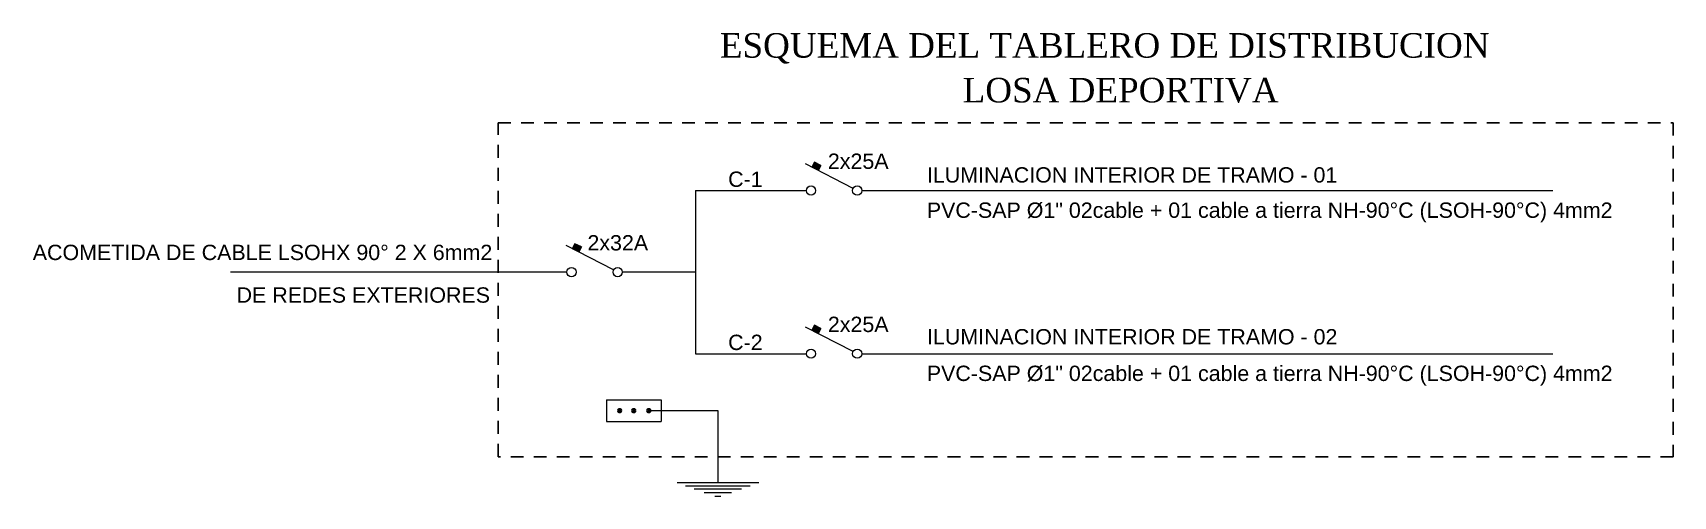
# Model space of a CAD drawing. Header units: metres. Extents: x 772934 to 773467, y 8442002 to 8442594.
# Drawn here: x 773106.93 to 773122.99, y 8442111.25 to 8442115.78 of the extents above; entities that cross this region are included whole.
import ezdxf

# ---------------------------------------------------------------- set-up
doc = ezdxf.new("R2010")
doc.units = ezdxf.units.M
doc.linetypes.add('HIDDEN', pattern=[0.375, 0.25, -0.125])
doc.layers.add('10LAUXILIAR', color=2, linetype='Continuous')
for name, color, linetype, lineweight in [('20TEXTOS', 120, 'Continuous', 13), ('PLUMA 0.05', 11, 'Continuous', 5), ('PLUMA 0.15', 151, 'Continuous', 15)]:
    doc.layers.add(name, color=color, linetype=linetype, lineweight=lineweight)
doc.layers.add('TEXTO', color=12, linetype='Continuous', lineweight=15, plot=False)
doc.styles.add('1-75', font='times.ttf', dxfattribs={"height": 0.135})
doc.styles.add('ARIAL', font='arial.ttf', dxfattribs={"width": 1.1})

msp = doc.modelspace()

# ---------------------------------------------------------------- texts
at = {"layer": '20TEXTOS', "color": 12, "style": 'ARIAL'}
for s, p in [('2x25A', (773114.713, 8442114.447)), ('C-1', (773113.737, 8442114.271)), ('ILUMINACION INTERIOR DE TRAMO - 01 ', (773115.682, 8442114.313)), ('PVC-SAP Ø1" 02cable + 01 cable a tierra NH-90°C (LSOH-90°C) 4mm2 ', (773115.681, 8442113.968)), ('2x32A', (773112.36, 8442113.649)), ('2x25A', (773114.713, 8442112.851)), ('C-2', (773113.737, 8442112.675)), ('ILUMINACION INTERIOR DE TRAMO - 02 ', (773115.683, 8442112.73)), ('PVC-SAP Ø1" 02cable + 01 cable a tierra NH-90°C (LSOH-90°C) 4mm2 ', (773115.681, 8442112.372))]:
    msp.add_text(s, height=0.15, dxfattribs=at).set_placement(p)
at = {"layer": '20TEXTOS', "style": 'ARIAL'}
for s, p in [('ACOMETIDA DE CABLE LSOHX 90° 2 X 6mm2', (773106.932, 8442113.555)), ('DE REDES EXTERIORES', (773108.927, 8442113.138))]:
    msp.add_text(s, height=0.15, dxfattribs=at).set_placement(p)
at = {"layer": 'TEXTO', "color": 0, "linetype": 'Continuous', "style": '1-75'}
for s, p in [('ESQUEMA DEL TABLERO DE DISTRIBUCION ', (773113.656, 8442115.535)), ('LOSA DEPORTIVA', (773116.032, 8442115.097))]:
    msp.add_text(s, height=0.24, dxfattribs=at).set_placement(p)

# ---------------------------------------------------------------- linework, layer by layer
at = {"layer": '10LAUXILIAR', "color": 150, "linetype": 'HIDDEN', "ltscale": 0.5}
msp.add_lwpolyline([(773111.486, 8442114.897), (773122.985, 8442114.897), (773122.985, 8442111.631), (773111.486, 8442111.631)], close=True, dxfattribs=at)
at = {"layer": 'PLUMA 0.05', "linetype": 'Continuous', "ltscale": 0.5}
for p, q in [((773112.548, 8442112.189), (773112.548, 8442111.976)), ((773112.548, 8442112.189), (773113.08, 8442112.189)), ((773113.08, 8442112.189), (773113.08, 8442111.976)), ((773112.974, 8442112.082), (773113.637, 8442112.082)), ((773113.637, 8442112.082), (773113.637, 8442111.378)), ((773112.548, 8442111.976), (773113.08, 8442111.976)), ((773113.238, 8442111.378), (773114.036, 8442111.378)), ((773113.321, 8442111.348), (773113.953, 8442111.348)), ((773113.406, 8442111.318), (773113.868, 8442111.318)), ((773113.504, 8442111.282), (773113.769, 8442111.282)), ((773113.607, 8442111.245), (773113.667, 8442111.245))]:
    msp.add_line(p, q, dxfattribs=at)
at = {"layer": 'PLUMA 0.05', "linetype": 'Continuous', "ltscale": 0.5, "const_width": 0.0266}
for points in [[(773112.662, 8442112.082, 1), (773112.688, 8442112.082, 1)], [(773112.8, 8442112.082, 1), (773112.827, 8442112.082, 1)], [(773112.947, 8442112.082, 1), (773112.974, 8442112.082, 1)]]:
    msp.add_lwpolyline(points, format="xyb", close=True, dxfattribs=at)
at = {"layer": 'PLUMA 0.15', "color": 150, "ltscale": 0.5}
for p, q in [((773114.96, 8442114.256), (773114.494, 8442114.496)), ((773113.418, 8442114.235), (773113.418, 8442112.639)), ((773113.418, 8442114.235), (773114.503, 8442114.235)), ((773115.046, 8442114.235), (773121.808, 8442114.235)), ((773112.616, 8442113.458), (773112.151, 8442113.698)), ((773112.159, 8442113.437), (773108.866, 8442113.437)), ((773113.418, 8442113.437), (773112.702, 8442113.437)), ((773114.96, 8442112.66), (773114.494, 8442112.9)), ((773113.418, 8442112.639), (773114.503, 8442112.639)), ((773115.046, 8442112.639), (773121.808, 8442112.639))]:
    msp.add_line(p, q, dxfattribs=at)
at = {"layer": 'PLUMA 0.15', "ltscale": 0.5}
for p, q in [((773114.582, 8442114.513), (773114.556, 8442114.464)), ((773114.645, 8442114.481), (773114.582, 8442114.513)), ((773114.645, 8442114.481), (773114.619, 8442114.431)), ((773112.238, 8442113.715), (773112.212, 8442113.666)), ((773112.301, 8442113.683), (773112.238, 8442113.715)), ((773112.301, 8442113.683), (773112.275, 8442113.633)), ((773114.582, 8442112.917), (773114.556, 8442112.868)), ((773114.645, 8442112.885), (773114.582, 8442112.917)), ((773114.645, 8442112.885), (773114.619, 8442112.835))]:
    msp.add_line(p, q, dxfattribs=at)
for centre in [(773114.548, 8442114.235), (773115, 8442114.235), (773112.204, 8442113.437), (773112.656, 8442113.437), (773114.548, 8442112.639), (773115, 8442112.639)]:
    msp.add_circle(centre, 0.0452, dxfattribs=at)
for points in [[(773114.582, 8442114.513), (773114.556, 8442114.464), (773114.645, 8442114.481), (773114.619, 8442114.431)], [(773112.238, 8442113.715), (773112.212, 8442113.666), (773112.301, 8442113.683), (773112.275, 8442113.633)], [(773114.582, 8442112.917), (773114.556, 8442112.868), (773114.645, 8442112.885), (773114.619, 8442112.835)]]:
    msp.add_solid(points, dxfattribs=at)

msp.set_redraw_order([(e.dxf.handle, doc.entitydb.next_handle()) for e in msp.query("TEXT MTEXT ATTDEF DIMENSION ARC_DIMENSION")])  # texts and dimensions are drawn at this point

doc.saveas('drawing.dxf')
